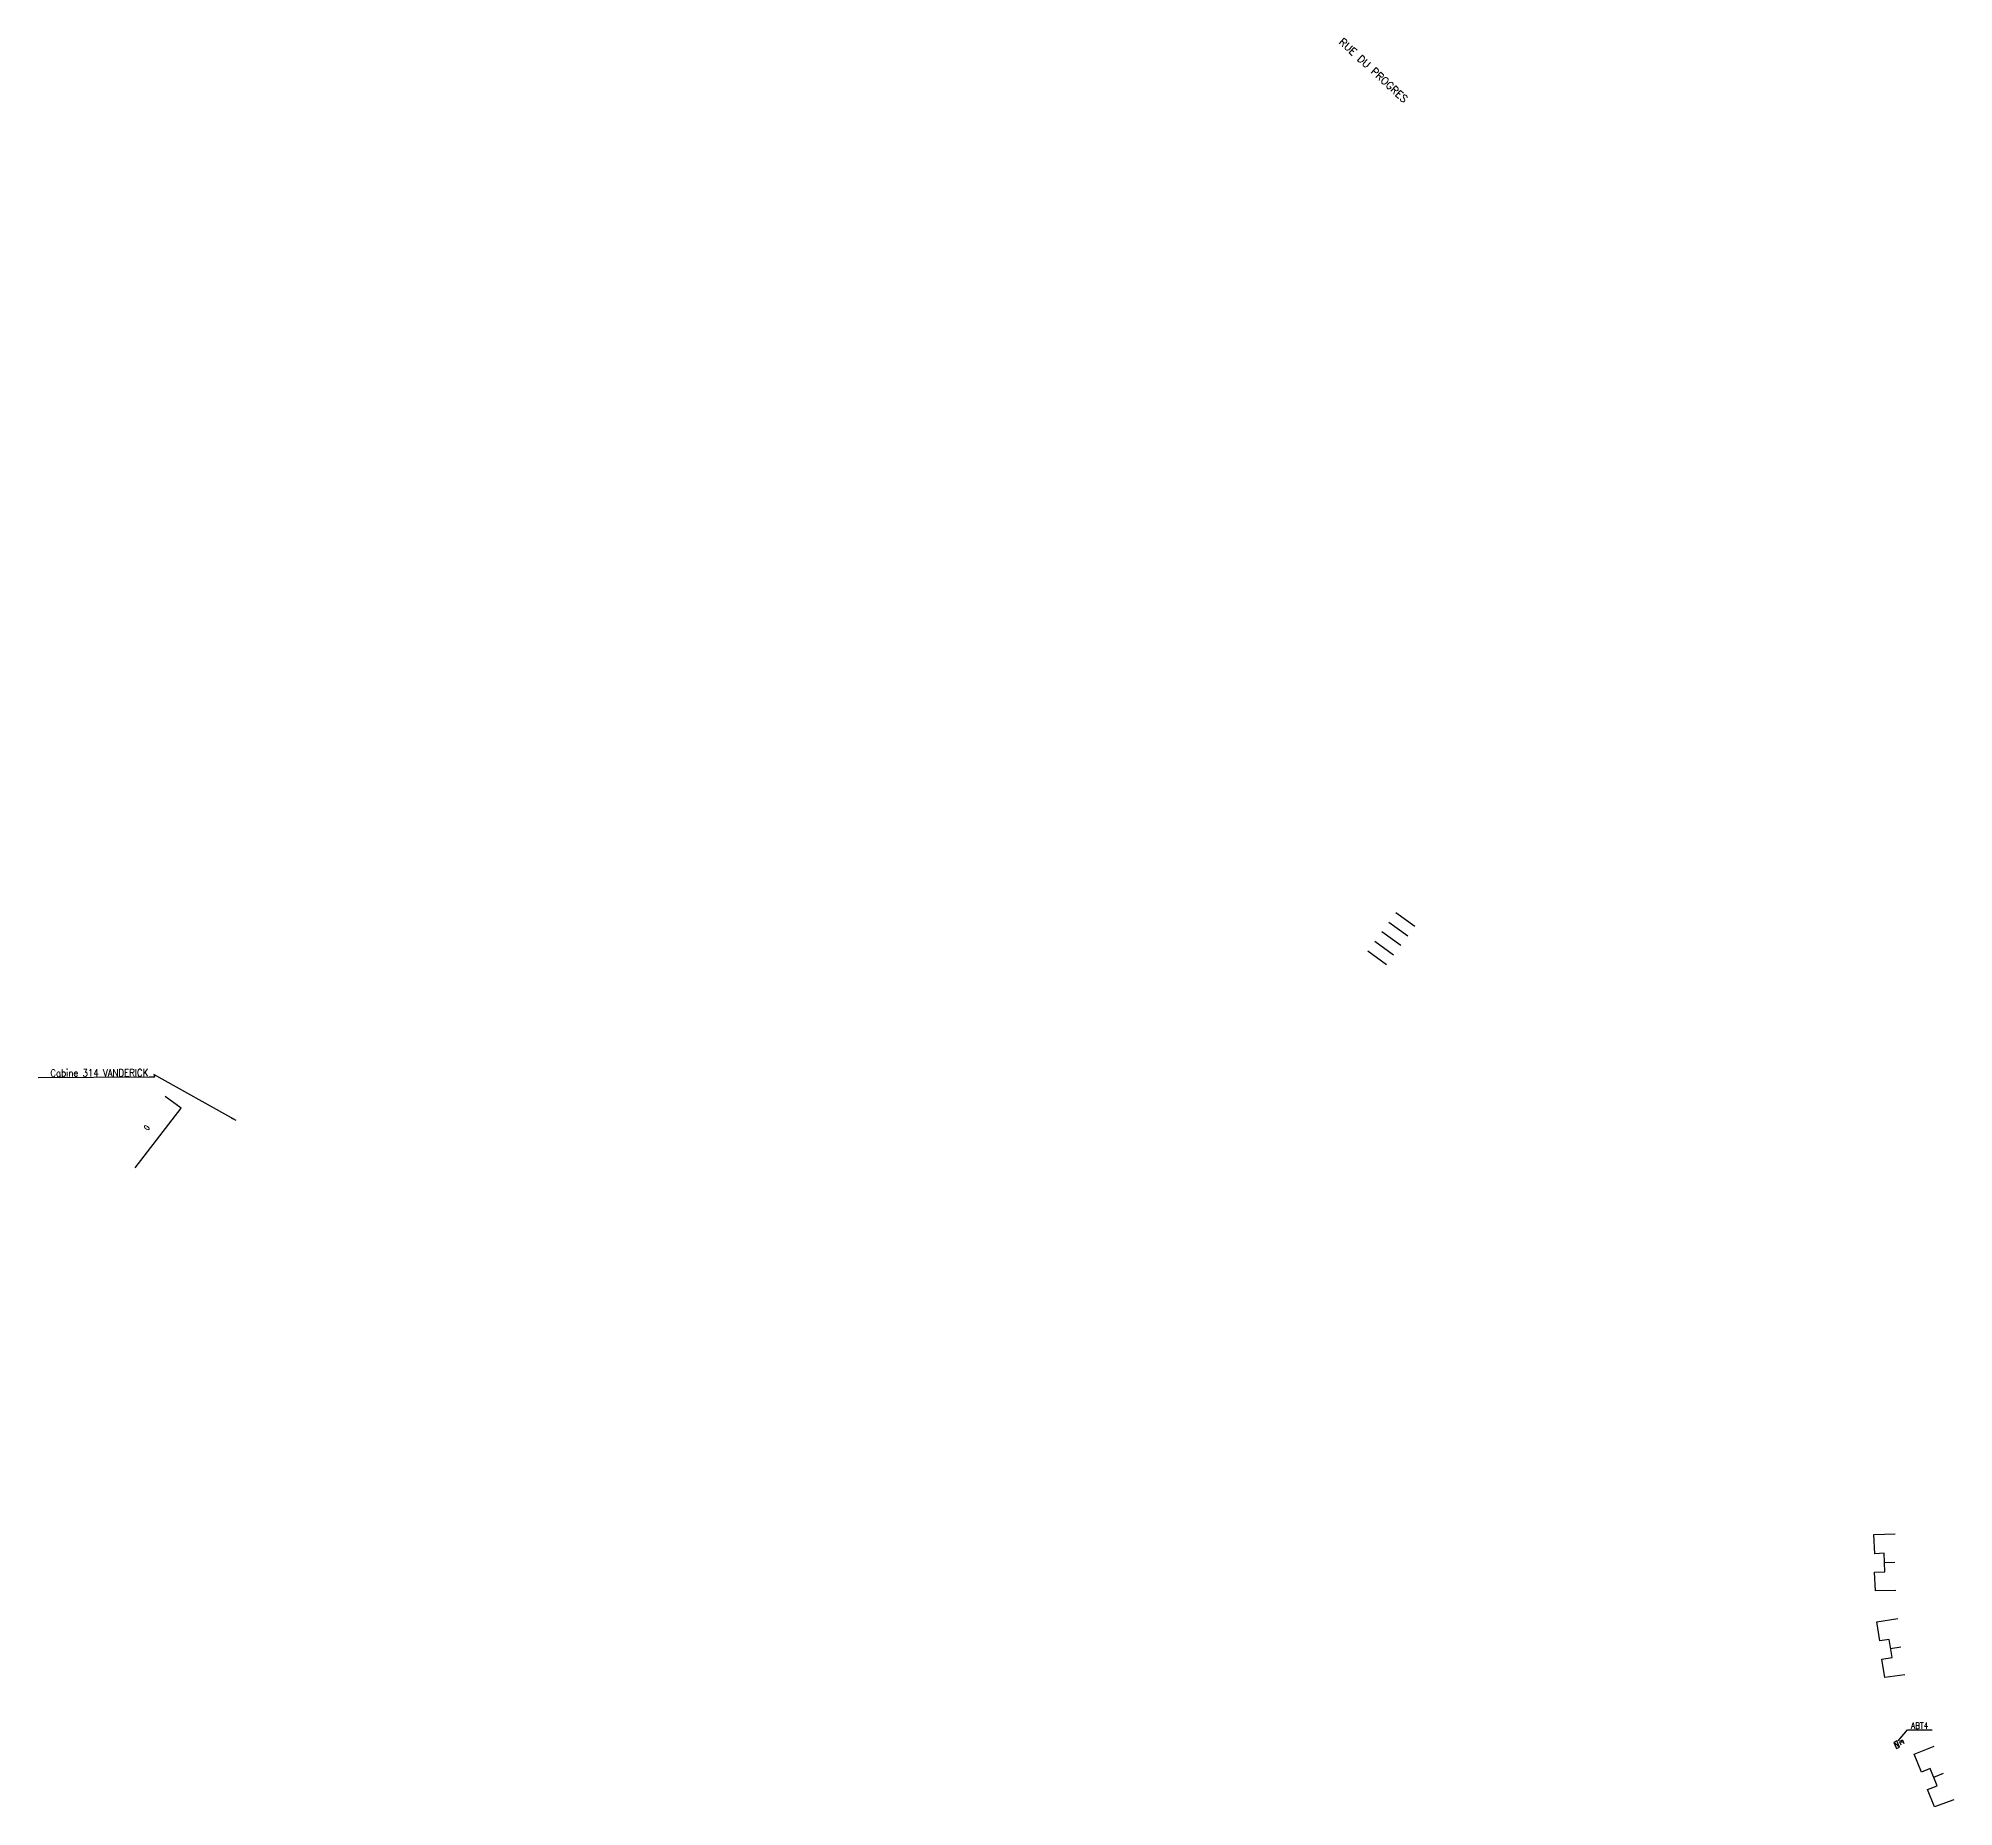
# Model space of a CAD drawing. Header units: millimetres. Extents: x 150036 to 150850, y 126015 to 126994.
# Drawn here: x 150395.1 to 150850.4, y 126015.5 to 126435.7 of the extents above; entities that cross this region are included whole.
import ezdxf
from ezdxf.enums import TextEntityAlignment as Align

# ---------------------------------------------------------------- set-up
doc = ezdxf.new("R2010")
doc.units = ezdxf.units.MM
doc.layers.get('0').update_dxf_attribs({"linetype": 'CONTINUOUS'})
for name, color, linetype in [('bb01', 7, 'CONTINUOUS'), ('BB06', 7, 'CONTINUOUS'), ('br11', 7, 'CONTINUOUS'), ('L_300', 7, 'CONTINUOUS'), ('W0100', 7, 'CONTINUOUS'), ('W0430', 7, 'CONTINUOUS'), ('W1102', 7, 'CONTINUOUS')]:
    doc.layers.add(name, color=color, linetype=linetype)
doc.styles.get("Standard").update_dxf_attribs({"font": 'romans.shx', "width": 0.85})
doc.dimstyles.get("Standard").update_dxf_attribs({"dimtxt": 1.5, "dimasz": 1.2, "dimexe": 0.625, "dimexo": 0.625, "dimgap": 0.25, "dimtad": 1, "dimdec": 1, "dimzin": 0, "dimdsep": 46, "dimtxsty": 'Standard', "dimcen": -0.5, "dimadec": 0, "dimazin": 0, "dimtfac": 1, "dimtdec": 1, "dimtmove": 0, "dimatfit": 3, "dimfxl": 0, "dimtolj": 1, "dimtzin": 0, "dimarcsym": 0})

msp = doc.modelspace()

# ---------------------------------------------------------------- texts
at = {"layer": 'BB06', "color": 252, "width": 0.85}
msp.add_text('0', height=1.25, rotation=52.5707, dxfattribs=at).set_placement((150420.93, 126176.85), align=Align.MIDDLE)
at = {"layer": 'br11', "color": 252}
msp.add_text('RUE DU PROGRES', height=1.75, rotation=317.2578, dxfattribs=at).set_placement((150704.13, 126434.65))
at = {"layer": 'br11', "color": 252, "insert": (150421.27, 126189.06), "char_height": 1.75, "attachment_point": 9, "rotation": 0.2429}
msp.add_mtext('Cabine 314 VANDERICK ', dxfattribs=at)
at = {"layer": 'W0430', "color": 252, "linetype": 'Continuous', "insert": (150840.24, 126034.02), "char_height": 1.5, "attachment_point": 7}
msp.add_mtext('\\A1;ABT4', dxfattribs=at)

# ---------------------------------------------------------------- blocks, each defined once
blk = doc.blocks.new('T430')
at = {"flags": 128}
for points in [[(0.8, 0.8), (-0.8, 0.8)], [(-0.8, 0.8), (-0.8, 0)], [(0.8, 0.8), (-0.8, 0)], [(-0.8, 0), (0.8, 0)], [(-0.4, 2.1), (0.4, 2.1)], [(-0.4, 2.1), (-0.4, 1.3)], [(-0.4, 1.7), (0, 1.7)], [(-0.4, 1.3), (0.4, 1.3)], [(0.8, 0), (0.8, 0.8)]]:
    blk.add_lwpolyline(points, dxfattribs=at)

# ---------------------------------------------------------------- linework, layer by layer
at = {"layer": 'bb01', "color": 252, "linetype": 'Continuous', "flags": 128}
msp.add_lwpolyline([(150418.19, 126167.28), (150429.1, 126181.53), (150425.31, 126184.3)], dxfattribs=at)
at = {"layer": 'L_300', "color": 252, "flags": 128}
for points in [[(150716.15, 126225.73), (150720.61, 126222.46)], [(150717.82, 126228), (150722.27, 126224.73)], [(150712.81, 126221.18), (150717.27, 126217.91)], [(150714.48, 126223.45), (150718.94, 126220.19)], [(150711.15, 126218.9), (150715.6, 126215.64)]]:
    msp.add_lwpolyline(points, dxfattribs=at)
at = {"layer": 'W0100', "color": 252, "flags": 128}
for points in [[(150836.62, 126066.88), (150831.78, 126066.82), (150831.57, 126071.21), (150834.04, 126071.32), (150833.83, 126075.72), (150831.61, 126075.61), (150831.38, 126080.21), (150836.49, 126080.37)], [(150838.78, 126046.79), (150833.99, 126046.19), (150833.28, 126050.52), (150835.72, 126050.91), (150835.02, 126055.26), (150832.82, 126054.9), (150832.08, 126059.44), (150837.13, 126060.19)], [(150850.38, 126017.16), (150845.84, 126015.5), (150844.17, 126019.56), (150846.46, 126020.49), (150844.81, 126024.57), (150842.74, 126023.72), (150841, 126027.98), (150845.76, 126029.85)]]:
    msp.add_lwpolyline(points, dxfattribs=at)
at = {"layer": 'W1102', "color": 252, "flags": 128}
for points in [[(150833.93, 126073.52), (150836.4, 126073.64)], [(150835.37, 126053.1), (150837.81, 126053.49)], [(150845.63, 126022.53), (150847.92, 126023.47)]]:
    msp.add_lwpolyline(points, dxfattribs=at)

# ---------------------------------------------------------------- block references
at = {"layer": 'W0430', "rotation": 294.232066446691}
msp.add_blockref('T430', (150836.47, 126030.05), dxfattribs=at)

msp.set_redraw_order([(e.dxf.handle, doc.entitydb.next_handle()) for e in msp.query("TEXT MTEXT ATTDEF DIMENSION ARC_DIMENSION")])  # texts and dimensions are drawn at this point

# ---------------------------------------------------------------- leaders
at = {"layer": 'br11', "color": 252, "annotation_type": 0, "has_hookline": 1, "hookline_direction": 1, "text_width": 26.14, "horizontal_direction": (0.999991, 0.004239, 0)}
msp.add_leader([(150442.14, 126178.53), (150422.62, 126189.53), (150422.72, 126188.82), (150421.52, 126188.82)], dimstyle='Standard', dxfattribs=at)
at = {"layer": 'W0430', "color": 252, "linetype": 'Continuous', "annotation_type": 0, "has_hookline": 1, "hookline_direction": 0, "text_width": 4.37}
msp.add_leader([(150837.15, 126031.11), (150839.42, 126033.77), (150840.62, 126033.77)], dimstyle='Standard', override={"dimgap": 0.25, "dimtad": 1}, dxfattribs=at)

doc.saveas('drawing.dxf')
